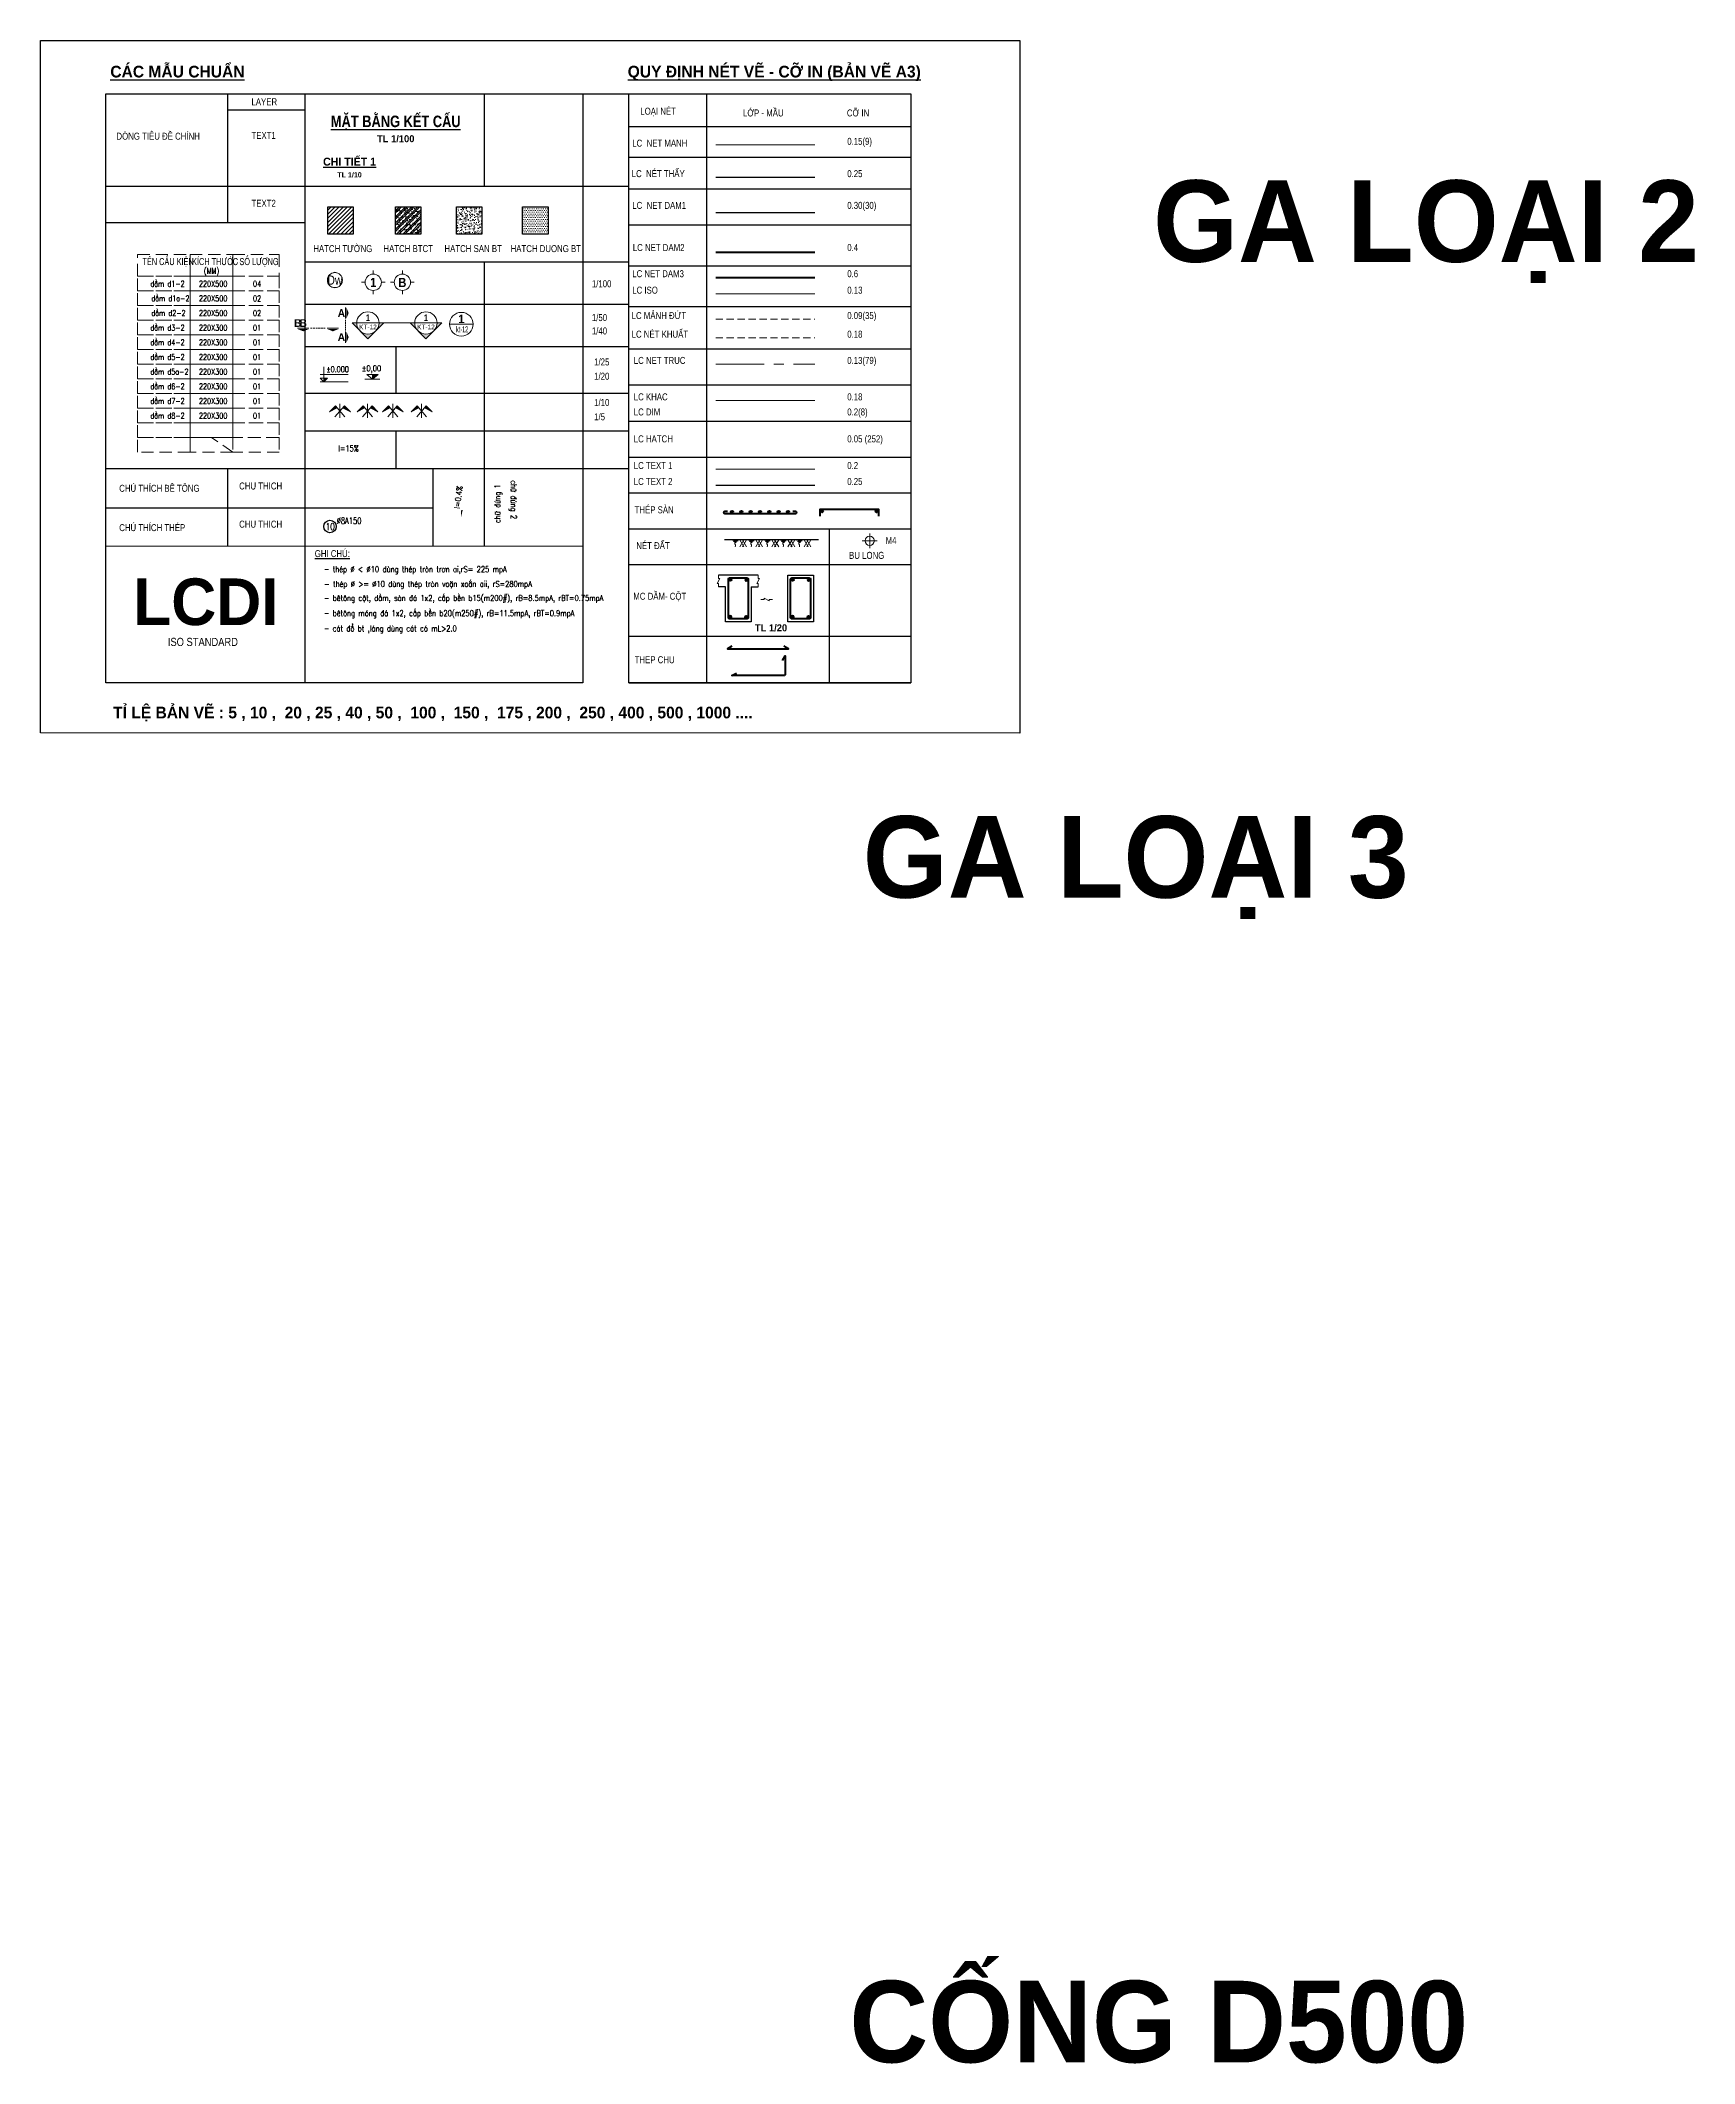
# Model space of a CAD drawing. Header units: inches. Extents: x -676 to 53517, y -16349 to 46516.
# Drawn here: x 7494 to 24517, y 4193 to 25015 of the extents above; entities that cross this region are included whole.
import ezdxf
from ezdxf.enums import TextEntityAlignment as Align

# ---------------------------------------------------------------- set-up
doc = ezdxf.new("R2010")
doc.units = ezdxf.units.IN
doc.header["$MEASUREMENT"] = 0
doc.set_wipeout_variables(frame=1)
for name, pattern in [('CENTERX2', [4, 2.5, -0.5, 0.5, -0.5]), ('DASHDOT', [1, 0.5, -0.25, 0, -0.25]), ('HIDDEN', [0.375, 0.25, -0.125])]:
    doc.linetypes.add(name, pattern=pattern)
for name, color, linetype, lineweight in [('2 - Text2', 2, 'Continuous', 20), ('KICHTHUOC', 167, 'Continuous', 15), ('LC Dim', 8, 'Continuous', 18), ('LC Hatch', 252, 'Continuous', 9), ('LC Hatch @ 1 (1)', 252, 'Continuous', 0), ('LC ISO', 153, 'Continuous', 13), ('LC Khac', 4, 'Continuous', 9), ('LC MANH DUT', 35, 'HIDDEN', 5), ('LC Net dam 1', 30, 'Continuous', 30), ('LC Net dam2', 6, 'Continuous', 40), ('LC Net dam3', 1, 'Continuous', 60), ('LC Net khuat', 4, 'HIDDEN', 13), ('LC Net manh', 9, 'Continuous', 5), ('LC Net thay', 7, 'Continuous', 25), ('LC Net truc', 79, 'DASHDOT', 13), ('LC Text1', 3, 'Continuous', 20), ('LC Text2', 7, 'Continuous', 25), ('TEXT', 7, 'Continuous', 20), ('v-KICHTHUOC', 8, 'Continuous', 18), ('v-TEXT', 7, 'Continuous', 20)]:
    doc.layers.add(name, color=color, linetype=linetype, lineweight=lineweight)
doc.styles.add('Arial', font='arial.ttf', dxfattribs={"width": 0.8})
doc.styles.add('Brief text', font='')
doc.styles.add('EG 1', font='')
doc.styles.add('General text 2', font='arial.ttf')
doc.styles.add('LC 1', font='')
doc.styles.add('LC 2', font='', dxfattribs={"width": 0.7})
doc.styles.add('LC 3', font='vnsimli.shx', dxfattribs={"width": 0.75})
doc.styles.add('LC3', font='', dxfattribs={"width": 0.8})
doc.styles.add('T1', font='Vnsimli.shx', dxfattribs={"width": 0.8})
doc.styles.add('T2', font='', dxfattribs={"width": 0.8})
doc.styles.add('text', font='hoatbif.shx', dxfattribs={"width": 0.7})
doc.styles.add('text1', font='', dxfattribs={"width": 0.7, "height": 300})
doc.styles.get('Brief text').set_extended_font_data('.VnHelvetInsH', bold=True)
doc.styles.get('EG 1').set_extended_font_data('.VnAvantH', bold=True)
doc.styles.get('LC 1').set_extended_font_data('.VnAvantH', bold=True)
doc.styles.get('LC 2').set_extended_font_data('.VnArial NarrowH')
doc.styles.get('LC3').set_extended_font_data('.VnArialH', bold=True)
doc.styles.get('T2').set_extended_font_data('.VnArialH')
doc.styles.get('text1').set_extended_font_data('.VnHelvetInsH', bold=True)

msp = doc.modelspace()

# ---------------------------------------------------------------- texts
at = {"layer": 'LC Text1', "ltscale": 0.2, "style": 'LC 1', "width": 0.9}
for s, p in [('1', (10918.5, 22448.9, 0)), ('B', (11218.5, 22448.9, 0))]:
    msp.add_text(s, height=94.7, rotation=359.99922, dxfattribs=at).set_placement(p, align=Align.BOTTOM_CENTER)
at = {"layer": 'LC Text1', "style": 'LC 3', "width": 0.75}
msp.add_text(' I=15%%%', height=62.92, rotation=359.99922, dxfattribs=at).set_placement((10525.6, 20785.3, 0))
at = {"layer": 'LC Text1', "color": 3, "style": 'LC 3', "width": 0.8}
for s, rotation, p in [('ch÷ ®øng 1', 89.99922, (12226.3, 20048.5, 0)), ('ch÷ ®øng 2', 269.99922, (12334.8, 20488.1, 0)), ('- thÐp %%C < %%C10 dïng thÐp trßn tr¬n ai,rS= 225 mpA', 359.99922, (10410.6, 19542.9, 0)), ('- thÐp %%C >= %%C10 dïng thÐp trßn voÆn xo¾n aii, rS=280mpA', 359.99922, (10413.1, 19391.4, 0)), ('- bªt«ng cét, dÇm, sµn ®¸ 1x2, cÊp bÒn b15(m200#), rB=8.5mpA, rBT=0.75mpA', 359.99922, (10410.2, 19247, 0)), ('- bªt«ng mãng ®¸ 1x2, cÊp bÒn b20(m250#), rB=11.5mpA, rBT=0.9mpA', 359.99922, (10410.2, 19090.2, 0)), ('- c¸t ®æ bt ,l¸ng dïng c¸t cã mL>2.0', 359.99922, (10410.2, 18933.4, 0))]:
    msp.add_text(s, height=60, rotation=rotation, dxfattribs=at).set_placement(p)
at = {"layer": 'LC Text2', "lineweight": -2}
for s, height, style, p in [('%%uc¸c mÉu chuÈn', 120, 'LC 1', (8212.6, 24634.9, 0)), ('%%Uquy ®Þnh nÐt vÏ - cì in (b¶n vÏ A3)', 120, 'LC 1', (13537.4, 24634.8, 0)), ('tl 1/20', 72, 'LC 1', (14846.9, 18934, 0)), ('iso standard', 84, 'LC 2', (8804.6, 18782.7, 0)), ('tØ lÖ b¶n vÏ : 5 , 10 ,  20 , 25 , 40 , 50 ,  100 ,  150 ,  175 , 200 ,  250 , 400 , 500 , 1000 ....', 120, 'LC 1', (8241.3, 18038, 0))]:
    msp.add_text(s, height=height, rotation=359.99922, dxfattribs=dict(at, style=style)).set_placement(p)
at = {"layer": 'LC Text2', "style": 'T2', "width": 0.8}
for s, p in [('layer', (9665.5, 24348.1, 0)), ('lo¹i nÐt', (13667.3, 24251.5, 0)), ('Líp - mÇu', (14724.1, 24233.5, 0)), ('cì in', (15793.3, 24233.5, 0)), ('dßng tiªu ®Ò chÝnh', (8275.8, 23994, 0)), ('text1', (9665.5, 24002.1, 0)), ('LC  Net manh', (13584.3, 23922.3, 0)), ('0.15(9)', (15796.9, 23941.2, 0)), ('LC  nÐt thÊy', (13578.8, 23608.7, 0)), ('0.25 ', (15796.9, 23608.6, 0)), ('text2', (9665.5, 23303.3, 0)), ('LC  Net dam1', (13584.3, 23282.1, 0)), ('0.30(30)', (15796.9, 23282.1, 0)), ('HATCH T¦êNG', (10301.7, 22837.1, 0)), ('HATCH BTCT', (11023.6, 22837.1, 0)), ('HATCH SAN BT', (11651.7, 22837.1, 0)), ('HATCH DUONG BT', (12332.4, 22837.1, 0)), ('LC Net dam2', (13590.1, 22847.9, 0)), ('0.4', (15796.9, 22847.8, 0)), ('1/100', (13168.8, 22475.2, 0)), ('LC Net dam3', (13584.2, 22578.8, 0)), ('0.6', (15796.9, 22578.8, 0)), ('LC iso', (13584.2, 22409.6, 0)), ('0.13', (15796.9, 22409.5, 0)), ('1/50', (13168.8, 22127.1, 0)), ('LC m¶nh ®øt', (13578.2, 22148, 0)), ('0.09(35)', (15796.9, 22148, 0)), ('1/40', (13168.8, 21989.6, 0)), ('LC nÐt khuÊt', (13578.2, 21956.2, 0)), ('0.18', (15796.8, 21956.2, 0)), ('1/25', (13192.3, 21670.6, 0)), ('LC Net truc', (13600.1, 21686.2, 0)), ('0.13(79)', (15796.8, 21686.2, 0)), ('1/20', (13192.3, 21523.3, 0)), ('1/10', (13192.3, 21253.8, 0)), ('LC khac', (13600.1, 21311.1, 0)), ('0.18', (15796.8, 21311.1, 0)), ('1/5', (13192.3, 21106.5, 0)), ('LC dim', (13600.1, 21155.8, 0)), ('0.2(8)', (15796.8, 21155.7, 0)), ('LC Hatch', (13600.1, 20878.6, 0)), ('0.05 (252)', (15796.8, 20878.6, 0)), ('LC text 1', (13600.1, 20604.6, 0)), ('0.2', (15796.8, 20604.6, 0)), ('chó thÝch bª t«ng', (8304.3, 20370.2, 0)), ('chu thich', (9538.9, 20393.8, 0)), ('LC text 2', (13600.1, 20440, 0)), ('0.25', (15796.8, 20440, 0)), ('thÐp sµn', (13608.6, 20148.6, 0)), ('chó thÝch thÐp', (8304.3, 19965.2, 0)), ('chu thich', (9538.9, 20000.7, 0)), ('%%Ughi chó:', (10316.7, 19697.9, 0)), ('nÐt ®Êt', (13625.4, 19779.6, 0)), ('m4', (16191.8, 19833.3, 0)), ('bu long', (15815.8, 19679.9, 0)), ('mc dÇm- cét', (13595, 19258.8, 0)), ('thep chu', (13609.2, 18605.4, 0))]:
    msp.add_text(s, height=72, rotation=359.99922, dxfattribs=at).set_placement(p)
at = {"layer": 'LC Text2', "lineweight": -2, "style": 'LC 1'}
for s, height, p in [('ga lo¹i 2', 840, (21753.5, 23053, 0)), ('LCDI', 480, (9196.3, 19238.3, 0)), ('ga lo¹i 3', 840, (18766, 16509.5, 0)), ('cèng d500', 840, (19003, 4745.5, 0))]:
    msp.add_text(s, height=height, rotation=359.99922, dxfattribs=at).set_placement(p, align=Align.MIDDLE)
at = {"layer": 'LC Text2', "ltscale": 100, "style": 'LC 3', "width": 0.75}
msp.add_text('10', height=73.33, rotation=359.99922, dxfattribs=at).set_placement((10476.5, 20012.1, 0), align=Align.MIDDLE_CENTER)
at = {"layer": 'LC Text2', "linetype": 'ByBlock', "style": 'LC 3', "width": 0.75}
msp.add_text('%%C8A150', height=66.67, rotation=359.99922, dxfattribs=at).set_placement((10543.3, 20038.7, 0))

# ---------------------------------------------------------------- blocks, each defined once
blk = doc.blocks.new('DXicon')
at = {"layer": 'LC Hatch', "ltscale": 50}
for points in [[(-1.15, 4.39), (-1.9, 5.26), (-4.45, 2.69)], [(4.45, 2.69), (1.9, 5.26), (1.15, 4.39)]]:
    blk.add_hatch(color=252, dxfattribs=at).paths.add_polyline_path(points)
at = {"layer": 'LC Net manh', "color": 8, "ltscale": 50}
for p, q in [((-1.9, 5.26), (-4.45, 2.69)), ((-4.45, 2.69), (-1.15, 4.39)), ((-2.13, 0.57), (1.9, 5.26)), ((2.13, 0.57), (-1.9, 5.26)), ((0, 0.04), (0, 6.04)), ((4.45, 2.69), (1.15, 4.39)), ((1.9, 5.26), (4.45, 2.69))]:
    blk.add_line(p, q, dxfattribs=at)
blk = doc.blocks.new('thep tron 2')
at = {"layer": 'LC Net dam2'}
for p, q in [((-0.5, 0.5), (0.5, 0.5)), ((0.35, 0.85), (-0.35, 0.15)), ((-0.35, 0.85), (0.35, 0.15)), ((0, 1), (0, 0))]:
    blk.add_line(p, q, dxfattribs=at)
blk.add_circle((0, 0.5), 0.5, dxfattribs=at)
blk = doc.blocks.new('theptron1')
at = {"layer": 'LC Net dam3'}
for p, q in [((-0.5, 0), (0.5, 0)), ((-0.35, 0.35), (0.35, -0.35)), ((0.35, 0.35), (-0.35, -0.35)), ((0, 0.5), (0, -0.5))]:
    blk.add_line(p, q, dxfattribs=at)
blk.add_circle((0, 0), 0.5, dxfattribs=at)
blk = doc.blocks.new('mat dat')
at = {"layer": 'LC Net manh'}
for p, q in [((2, 0), (3.73, -3)), ((3.73, 0), (2, -3)), ((3.15, 0), (4.88, -3)), ((4.88, 0), (3.15, -3))]:
    blk.add_line(p, q, dxfattribs=at)
blk.add_spline([(0, 0), (-1.21, -0.12), (1.21, -0.52), (-0.75, -0.75), (0.58, -1.1), (-0.23, -1.33), (0.06, -2.19), (0, -3)], degree=3, dxfattribs=at)
blk = doc.blocks.new('TTRUC')
at = {"layer": 'LC ISO'}
for p, q in [((-6.9, 0), (-10.1, 0)), ((0, 6.9), (0, 10.1)), ((6.9, 0), (10.1, 0)), ((0, -6.9), (0, -10.1))]:
    blk.add_line(p, q, dxfattribs=at)
at = {"layer": 'LC Net manh'}
blk.add_circle((0, 0), 6.95, dxfattribs=at)
blk = doc.blocks.new('TIEUDE1')
at = {"layer": '2 - Text2', "color": 7, "style": 'EG 1'}
blk.add_attdef('TIªU§Ò', text='', height=5, dxfattribs=at).set_placement((0, 0), align=Align.BOTTOM_CENTER)
blk.add_attdef('TL', text='', height=3, dxfattribs=at).set_placement((0, -2), align=Align.TOP_CENTER)
blk = doc.blocks.new('TIEUDE2')
at = {"layer": 'LC Text2', "color": 7, "style": 'LC 1'}
blk.add_attdef('%%UTIªU§Ò', text='', height=3.5, dxfattribs=at).set_placement((0, 0), align=Align.BOTTOM_CENTER)
blk.add_attdef('TL', text='', height=2.2, dxfattribs=at).set_placement((0, -1.8), align=Align.TOP_CENTER)
blk = doc.blocks.new('trich CT')
at = {"layer": 'LC ISO'}
blk.add_line((-500, 0), (500, 0), dxfattribs=at)
blk.add_circle((0, 0), 500, dxfattribs=at)
at = {"layer": 'LC Text1', "style": 'text1'}
blk.add_attdef('T', text='', height=350, dxfattribs=at).set_placement((0, 223), align=Align.MIDDLE_CENTER)
at = {"layer": 'LC Text1', "linetype": 'ByBlock', "style": 'text', "width": 0.7}
blk.add_attdef('KT', text='', height=250, dxfattribs=at).set_placement((0, -217), align=Align.MIDDLE_CENTER)
blk = doc.blocks.new('*U85')
at = {"layer": 'LC ISO'}
h = blk.add_hatch(color=256, dxfattribs=at)
h.paths.add_polyline_path([(0, -8.5), (4.2, -4.2, -0.198912), (0, -6, -0.198912), (-4.2, -4.2)])
h.paths.add_polyline_path([(8.5, 0), (6, 0, -0.198912), (4.2, -4.2)])
h.paths.add_polyline_path([(-4.2, -4.2, -0.198912), (-6, 0), (-8.5, 0)])
h = blk.add_hatch(color=256, dxfattribs=at)
h.paths.add_polyline_path([(31.1, -8.5), (35.3, -4.2, -0.198912), (31.1, -6, -0.198912), (26.8, -4.2)])
h.paths.add_polyline_path([(39.6, 0), (37.1, 0, -0.198912), (35.3, -4.2)])
h.paths.add_polyline_path([(26.8, -4.2, -0.198912), (25.1, 0), (22.6, 0)])
for p, q in [((-6, 0), (6, 0)), ((25.1, 0), (37.1, 0))]:
    blk.add_line(p, q, dxfattribs=at)
for points in [[(6, 0), (8.5, 0), (0, -8.5), (-8.5, 0), (-6, 0)], [(37.1, 0), (39.6, 0), (31.1, -8.5), (22.6, 0), (25.1, 0)]]:
    blk.add_lwpolyline(points, dxfattribs=at)
for centre in [(0, 0), (31.1, 0)]:
    blk.add_circle(centre, 6, dxfattribs=at)
at = {"layer": 'LC MANH DUT', "linetype": 'HIDDEN', "ltscale": 300}
blk.add_line((6, 0), (25.1, 0), dxfattribs=at)
at = {"layer": 'LC Text1', "style": 'Brief text', "width": 0.8, "flags": 8}
for tag, p in [('VIEW-NUMBER2', (0, 52)), ('VIEW-NUMBER1', (0, 0))]:
    blk.add_attdef(tag, text='', height=3.5, dxfattribs=at).set_placement(p, align=Align.BOTTOM_CENTER)
at = {"layer": 'LC Text1', "style": 'Arial', "width": 0.8, "flags": 8}
for tag, p in [('SHEET-NUMBER2', (0, 51.1)), ('SHEET-NUMBER1', (0, -0.9))]:
    blk.add_attdef(tag, text='', height=2.5, dxfattribs=at).set_placement(p, align=Align.TOP_CENTER)
blk = doc.blocks.new('Caodo1')
at = {"layer": 'LC Text1'}
blk.add_hatch(color=4, dxfattribs=at).paths.add_polyline_path([(0, 200), (0, 0), (243, 200)])
at = {"layer": 'LC Text1', "color": 4}
for p, q in [((324, 0), (-324, 0)), ((0, 0), (0, 200))]:
    blk.add_line(p, q, dxfattribs=at)
blk.add_lwpolyline([(-243, 200), (243, 200), (0, 0), (0, 0)], close=True, dxfattribs=at)
at = {"layer": 'LC Text1', "color": 4, "style": 'T1', "width": 0.8}
blk.add_attdef('%%P0,00', text='', height=250, dxfattribs=at).set_placement((-39, 460), align=Align.MIDDLE_CENTER)
blk = doc.blocks.new('bu lon')
at = {"layer": 'LC Khac', "color": 9}
for p, q in [((0.79, 0), (-0.79, 0)), ((0, -0.79), (0, 0.79))]:
    blk.add_line(p, q, dxfattribs=at)
at = {"layer": 'LC Khac', "color": 7}
blk.add_circle((0, 0), 0.5, dxfattribs=at)
blk = doc.blocks.new('MM')
at = {"layer": 'LC Khac', "xscale": 2.289702860291335, "yscale": 2.289702860291335, "zscale": 2.289702860291335}
blk.add_blockref('bu lon', (0, 0), dxfattribs=at)
blk = doc.blocks.new('CT')
at = {"layer": 'LC Khac'}
blk.add_hatch(color=252, dxfattribs=at).paths.add_polyline_path([(3.25, 1.6), (1.64, 1.6), (1.64, 0)])
at = {"layer": 'LC Khac', "color": 9, "ltscale": 50}
for p, q in [((12.09, 0), (0, 0)), ((0.05, 3.14), (12, 3.14))]:
    blk.add_line(p, q, dxfattribs=at)
for points in [[(1.64, 0), (0.03, 1.6), (1.64, 1.6)], [(1.64, 6.43), (1.64, 0)], [(1.64, 0), (3.25, 1.6), (1.64, 1.6)]]:
    blk.add_lwpolyline(points, dxfattribs=at)
at = {"layer": 'LC Khac', "color": 3, "style": 'LC 3', "width": 0.75}
blk.add_attdef('CT', (1.91, 3.5), '', height=2.2, dxfattribs=at)
blk = doc.blocks.new('*U66')
at = {"layer": 'Defpoints'}
blk.add_lwpolyline([(0, 4.2), (-2.5, 3.4), (-4, 1.3), (-4, -1.3), (-2.5, -3.4), (0, -4.2), (2.5, -3.4), (4, -1.3), (4, 1.3), (2.5, 3.4)], close=True, dxfattribs=at)
at = {"layer": 'LC Text1', "style": 'General text 2', "width": 0.8, "flags": 8}
blk.add_attdef('SYMBOL', text='', height=5.2, dxfattribs=at).set_placement((0, 0), align=Align.MIDDLE_CENTER)
blk.add_wipeout([(0, 4.2), (-2.5, 3.4), (-4, 1.3), (-4, -1.3), (-2.5, -3.4), (0, -4.2), (2.5, -3.4), (4, -1.3), (4, 1.3), (2.5, 3.4)]).dxf.layer = 'LC Net manh'
at = {"layer": 'LC ISO'}
blk.add_circle((0, 0), 4.25, dxfattribs=at)
blk = doc.blocks.new('matcatdoc')
at = {"layer": 'LC Khac', "color": 1, "ltscale": 2}
for p, q in [((0, 485), (0, 0)), ((0, -550), (0, -1036))]:
    blk.add_line(p, q, dxfattribs=at)
for points in [[(134, 243, 0, 471, 0), (37, 243, 275, 275, 0)], [(134, -793, 0, 471, 0), (37, -793, 275, 275, 0)]]:
    blk.add_lwpolyline(points, format="xyseb", dxfattribs=at)
at = {"layer": 'LC MANH DUT', "ltscale": 200}
blk.add_line((0, -49), (0, -506), dxfattribs=at)
at = {"ltscale": 2, "style": 'LC 1'}
for p in [(-179, 243), (-179, -793)]:
    blk.add_attdef('LC', text='', height=330, dxfattribs=at).set_placement(p, align=Align.MIDDLE_CENTER)
blk = doc.blocks.new('*U84')
at = {"layer": 'LC Khac', "color": 1, "ltscale": 2}
for p, q in [((0, 0), (-485, 0)), ((1271, 0), (785, 0))]:
    blk.add_line(p, q, dxfattribs=at)
for points in [[(-243, -134, 0, 471, 0), (-243, -37, 275, 275, 0)], [(1028, -134, 0, 471, 0), (1028, -37, 275, 275, 0)]]:
    blk.add_lwpolyline(points, format="xyseb", dxfattribs=at)
at = {"layer": 'LC MANH DUT', "ltscale": 300}
blk.add_line((66, 0), (732, 0), dxfattribs=at)
at = {"ltscale": 2, "style": 'LC 1'}
for p in [(-243, 222), (1028, 222)]:
    blk.add_attdef('LC', text='', height=330, dxfattribs=at).set_placement(p, align=Align.MIDDLE_CENTER)
blk = doc.blocks.new('DODOC1')
at = {"layer": 'KICHTHUOC'}
blk.add_lwpolyline([(-630, 0, 0, 0, 0), (762, 0, 0, 66.7, 0), (443, 0, 66.7, 66.7, 0)], format="xyseb", dxfattribs=at)
at = {"layer": 'TEXT', "style": 'T1', "width": 0.8}
blk.add_attdef('DOC', text='', height=250, dxfattribs=at).set_placement((-79, 226), align=Align.MIDDLE_CENTER)

# ---------------------------------------------------------------- hatches: boundary and pattern name
at = {"layer": 'LC Hatch', "ltscale": 3}
h = msp.add_hatch(dxfattribs=at)
h.set_pattern_fill('AR-CONC', color=256, scale=8.438942, angle=-0.00078)
h.set_pattern_definition([(49.99922, (21192.043, 3679.25), (60.5291, -5.29644), [6.3292, -69.62127]), (354.9992, (21192.04, 3679.25), (-11.70828, 63.47722), [5.06336, -55.69701]), (100.45062, (21197.087, 3678.81), (48.82086, 58.18073), [5.379, -59.16897]), (46.1834, (21192.04, 3696.13), (90.06366, -13.96928), [9.4938, -104.4319]), (96.6348, (21199.55, 3694.965), (78.87676, 82.20416), [8.0685, -88.75345]), (351.1834, (21192.04, 3696.13), (78.8767, 82.20422), [7.59505, -83.54552]), (20.99922, (21200.48, 3691.91), (50.37217, -33.97746), [6.3292, -69.62127]), (325.9992, (21200.48, 3691.91), (20.53408, 61.1947), [5.06336, -55.69701]), (71.45062, (21204.68, 3689.08), (70.90627, 27.21719), [5.379, -59.16897]), (37.49922, (21192.043, 3679.252), (1.026547, 28.092704), [0, -55.0219, 0, -56.54091, 0, -55.90799]), (7.49922, (21192.043, 3679.252), (22.20074, 33.28387), [0, -32.236757, 0, -53.75606, 0, -21.30833]), (327.49922, (21173.224, 3679.252), (45.048938, -1.904009), [0, -21.097354, 0, -65.823745, 0, -87.343046]), (317.49922, (21164.785, 3679.25), (49.214856, 8.44713), [0, -27.42656, 0, -43.71372, 0, -62.02622])])
h.paths.add_polyline_path([(12036.8, 23304.5), (11775.2, 23304.5), (11775.2, 23021.9), (12036.8, 23021.9)])
h = msp.add_hatch(dxfattribs=at)
h.set_pattern_fill('DOTS', color=256, scale=295.362957, angle=-0.00078)
h.set_pattern_definition([(359.99922, (21237.157, 3679.251), (9.230345, 18.460059), [0, -18.460185])])
h.paths.add_polyline_path([(12717.6, 23304.5), (12456, 23304.5), (12456, 23021.9), (12717.6, 23021.9)])
at = {"layer": 'LC Hatch @ 1 (1)', "ltscale": 2}
h = msp.add_hatch(dxfattribs=at)
h.set_pattern_fill('ANSI31', color=256, scale=240.0035, angle=-0.00078)
h.set_pattern_definition([(44.99922, (21237.157, 3679.25), (-21.213223, 21.213803), [])])
h.paths.add_polyline_path([(10712, 23022), (10712, 23304.5), (10450.4, 23304.5), (10450.4, 23022)])
h = msp.add_hatch(dxfattribs=at)
h.set_pattern_fill('BTCT', color=256, scale=12, angle=-0.00078)
h.set_pattern_definition([(49.9992, (10569.86, 37960.13), (86.07112, -7.53143), [9, -99]), (354.9992, (10569.86, 37960.13), (-16.6489, 90.2633), [7.2, -79.2]), (100.4506, (10577.03, 37959.5), (69.42226, 82.7318), [7.6488, -84.13705]), (46.1834, (10569.86, 37984.13), (128.06866, -19.864), [13.5, -148.5]), (96.6348, (10580.53, 37982.47), (112.1611, 116.8926), [11.4732, -126.2056]), (351.1834, (10569.86, 37984.13), (112.161, 116.8927), [10.8, -118.8]), (20.9992, (10581.86, 37978.13), (71.6282, -48.31525), [9, -99]), (325.9992, (10581.86, 37978.13), (29.19903, 87.0176), [7.2, -79.2]), (71.4506, (10587.83, 37974.1), (100.82725, 38.7023), [7.6488, -84.13705]), (37.49922, (10569.86, 37960.13), (1.45973, 39.94724), [0, -78.24, 0, -80.4, 0, -79.5]), (7.4992, (10569.86, 37960.13), (31.56899, 47.32897), [0, -45.84, 0, -76.44, 0, -30.3]), (327.49922, (10543.1, 37960.13), (64.058656, -2.70746), [0, -30, 0, -93.6, 0, -124.2]), (317.4992, (10531.1, 37960.13), (69.9825, 12.01164), [0, -39, 0, -62.16, 0, -88.2]), (44.9992, (10569.86, 37960.13), (-31.81937, 31.82024), []), (44.9992, (10591.073, 37960.13), (-31.81937, 31.82024), [])])
h.paths.add_polyline_path([(11408.8, 23304.5), (11147.2, 23304.5), (11147.2, 23022), (11408.8, 23022)])

# ---------------------------------------------------------------- linework, layer by layer
at = {"layer": 'Defpoints', "ltscale": 0.2, "elevation": 0}
msp.add_lwpolyline([(7493.9, 25015.5), (17573.9, 25015.3), (17573.8, 17887.3), (7493.8, 17887.5)], close=True, dxfattribs=at)
at = {"layer": 'LC ISO', "ltscale": 0.5}
msp.add_line((14443.1, 22407.7, 0), (15463.6, 22407.7, 0), dxfattribs=at)
at = {"layer": 'LC Khac', "ltscale": 0.5}
msp.add_line((14443.1, 21309.2, 0), (15463.6, 21309.2, 0), dxfattribs=at)
at = {"layer": 'LC MANH DUT', "ltscale": 300}
msp.add_line((14443.1, 22146.1, 0), (15463.6, 22146.1, 0), dxfattribs=at)
at = {"layer": 'LC Net dam 1'}
msp.add_line((14443.1, 23246.4, 0), (15463.6, 23246.4, 0), dxfattribs=at)
at = {"layer": 'LC Net dam2', "ltscale": 5}
msp.add_line((15463.6, 22833.5, 0), (14443.1, 22833.5, 0), dxfattribs=at)
at = {"layer": 'LC Net dam2', "elevation": 0}
msp.add_lwpolyline([(15236, 20171.6), (15260, 20171.6, -0.4142136), (15273.6, 20157.9), (15273.6, 20156.4, -0.4142136), (15260, 20142.8), (14900.6, 20142.8), (14541.3, 20142.8, -0.4142136), (14527.7, 20156.4), (14527.7, 20157.9, -0.4142136), (14541.3, 20171.6), (14565.3, 20171.6)], format="xyb", dxfattribs=at)
msp.add_lwpolyline([(15519.7, 20117.8), (15519.7, 20189.8), (16119.7, 20189.8), (16119.7, 20117.8)], dxfattribs=at)
for points in [[(14573.3, 19075.2), (14573.3, 19471.2, -0.4142136), (14585.3, 19483.2), (14765.3, 19483.2, -0.4142136), (14777.3, 19471.2), (14777.3, 19075.2, -0.4142136), (14765.3, 19063.2), (14585.3, 19063.2, -0.4142136)], [(15214.6, 19075.2), (15214.6, 19471.2, -0.4142136), (15226.6, 19483.2), (15406.6, 19483.2, -0.4142136), (15418.6, 19471.2), (15418.6, 19075.2, -0.4142136), (15406.6, 19063.2), (15226.6, 19063.2, -0.4142136)]]:
    msp.add_lwpolyline(points, format="xyb", close=True, dxfattribs=at)
at = {"layer": 'LC Net dam3', "ltscale": 0.5}
msp.add_line((14443.1, 22576.9, 0), (15463.6, 22576.9, 0), dxfattribs=at)
at = {"layer": 'LC Net dam3', "ltscale": 5, "elevation": 0}
msp.add_lwpolyline([(14610.3, 18779.9), (14563.5, 18752.9), (15191.1, 18752.9), (15144.4, 18779.9)], dxfattribs=at)
at = {"layer": 'LC Net dam3', "elevation": 0}
msp.add_lwpolyline([(15131.6, 18634.6), (15158.6, 18681.4), (15158.6, 18489.8, -0.4142136), (15146.6, 18477.8), (14609.6, 18477.8), (14656.3, 18504.8)], format="xyb", dxfattribs=at)
at = {"layer": 'LC Net khuat', "ltscale": 300}
msp.add_line((14443.1, 21954.4, 0), (15463.6, 21954.3, 0), dxfattribs=at)
at = {"layer": 'LC Net manh'}
msp.add_line((14443.1, 23942.6, 0), (15463.6, 23942.5, 0), dxfattribs=at)
at = {"layer": 'LC Net manh', "elevation": 0}
for points in [[(14471.3, 19393.2), (14471.3, 19427.6), (14457.5, 19427.6), (14485.1, 19478.8), (14471.3, 19478.8), (14471.3, 19513.2)], [(14879.3, 19393.2), (14879.3, 19427.6), (14865.5, 19427.6), (14893.1, 19478.8), (14879.3, 19478.8), (14879.3, 19513.2)], [(14908.2, 19259.8), (14942.6, 19259.8), (14942.6, 19273.6), (14993.8, 19246), (14993.8, 19259.8), (15028.2, 19259.8)]]:
    msp.add_lwpolyline(points, dxfattribs=at)
at = {"layer": 'LC Net thay'}
for p, q in [((9419.5, 24467.2, 0), (9419.5, 23140.3, 0)), ((10214.7, 24467.1, 0), (10214.6, 18403.1, 0)), ((12060.4, 24467.1, 0), (12060.4, 23516.1, 0)), ((13075.9, 24467.1, 0), (13549, 24467.1, 0)), ((14348.1, 24467.1), (14348, 18403)), ((10214.7, 24296.7, 0), (9419.5, 24296.7, 0)), ((13549, 24130.8, 0), (16452.3, 24130.7, 0)), ((13549, 23813.2, 0), (16452.3, 23813.2, 0)), ((14443.1, 23606.8, 0), (15463.6, 23606.8, 0)), ((8167, 23516.1, 0), (12060.4, 23516.1, 0)), ((8167, 23516.1, 0), (13549, 23516.1, 0)), ((13549, 23487.9, 0), (16452.3, 23487.8, 0)), ((8167, 23140.3, 0), (10214.7, 23140.2, 0)), ((13549, 23117, 0), (16452.2, 23117, 0)), ((10214.7, 22736.7, 0), (13549, 22736.7, 0)), ((12060.3, 22736.7, 0), (12060.3, 19812, 0)), ((13549, 22697.2, 0), (16452.2, 22697.1, 0)), ((10214.7, 22300.6, 0), (13549, 22300.5, 0)), ((13549, 22277.3, 0), (16452.2, 22277.3, 0)), ((10214.7, 21864.4, 0), (13549, 21864.3, 0)), ((11152.5, 21864.4, 0), (11152.5, 21386.4, 0)), ((13549, 21841.2, 0), (16452.2, 21841.1, 0)), ((13549, 21472.1, 0), (16452.2, 21472.1, 0)), ((10214.7, 21386.4, 0), (13549, 21386.4, 0)), ((13549, 21097, 0), (16452.2, 21096.9, 0)), ((10214.7, 20997.6, 0), (12060.3, 20997.6, 0)), ((10214.7, 20997.6, 0), (13549, 20997.6, 0)), ((11152.5, 20997.6, 0), (11152.5, 20611, 0)), ((13549, 20727.9, 0), (16452.2, 20727.9, 0)), ((8167, 20611, 0), (13549, 20610.9, 0)), ((9419.4, 20611, 0), (9419.4, 19812, 0)), ((11534.9, 19812, 0), (11534.9, 20610.9, 0)), ((14443.1, 20438.2, 0), (15463.6, 20438.2, 0)), ((8167, 20205.1, 0), (11534.9, 20205.1, 0)), ((13549, 20358.9, 0), (16452.2, 20358.8, 0)), ((8167, 19812.1, 0), (13075.9, 19812, 0)), ((8167, 19812.1, 0), (13075.9, 19812, 0)), ((13549, 19989.8, 0), (16452.2, 19989.8, 0)), ((15499.4, 19876.3, 0), (14534.6, 19876.3, 0)), ((15611.2, 19989.8, 0), (15611.1, 18403, 0)), ((13548.9, 19620.8, 0), (16452.2, 19620.7, 0)), ((14879.3, 19513.2, 0), (14471.3, 19513.2, 0)), ((14543.3, 19393.2, 0), (14471.3, 19393.2, 0)), ((14807.3, 19393.2, 0), (14879.3, 19393.2, 0)), ((13548.9, 18882.7, 0), (16452.2, 18882.6, 0)), ((13548.9, 18403, 0), (16452.2, 18403, 0))]:
    msp.add_line(p, q, dxfattribs=at)
at = {"layer": 'LC Net thay', "elevation": 0}
for points in [[(8167.1, 24467.2), (13075.9, 24467.1), (13075.8, 18403), (8167, 18403.1)], [(13549, 24467.1), (16452.3, 24467.1), (16452.2, 18403), (13548.9, 18403)], [(15184.6, 19513.2), (15448.6, 19513.2), (15448.6, 19033.2), (15184.6, 19033.2)]]:
    msp.add_lwpolyline(points, close=True, dxfattribs=at)
msp.add_lwpolyline([(14807.3, 19393.2), (14807.3, 19033.2), (14543.3, 19033.2), (14543.3, 19393.2)], dxfattribs=at)
at = {"layer": 'LC Net truc', "linetype": 'CENTERX2', "ltscale": 200}
msp.add_line((14443.1, 21684.4, 0), (15463.6, 21684.4, 0), dxfattribs=at)
at = {"layer": 'LC Text1'}
msp.add_line((14443.1, 20602.8, 0), (15463.6, 20602.8, 0), dxfattribs=at)
at = {"layer": 'LC Text2', "ltscale": 2, "elevation": 0}
for points in [[(10450.4, 23304.5), (10712, 23304.5), (10712, 23022), (10450.4, 23022)], [(11147.2, 23304.5), (11408.8, 23304.5), (11408.8, 23022), (11147.2, 23022)], [(11775.2, 23304.5), (12036.8, 23304.5), (12036.8, 23021.9), (11775.2, 23021.9)], [(12456, 23304.5), (12717.6, 23304.5), (12717.6, 23021.9), (12456, 23021.9)]]:
    msp.add_lwpolyline(points, close=True, dxfattribs=at)
at = {"layer": 'LC Text2', "ltscale": 100}
msp.add_circle((10472.9, 20012.1, 0), 64.2, dxfattribs=at)

# ---------------------------------------------------------------- block references
at = {"layer": 'LC Dim'}
for p, xscale, yscale, zscale, rotation in [((14592.5, 19464, 0), 24.00000017379419, 24.00000017379419, 24.00000017379419, 359.999216292062), ((14758.1, 19464, 0), -24.00000017379419, 24.00000017379415, 24.00000017379415, 359.999216292062), ((15233.8, 19464, 0), 24.00000017379419, 24.00000017379419, 24.00000017379419, 359.999216292062), ((15399.4, 19464, 0), -24.00000017379419, 24.00000017379415, 24.00000017379415, 359.999216292062), ((14592.5, 19082.4, 0), -24.00000017379416, 24.00000017379415, 24.00000017379415, 179.9992162950231), ((14758.1, 19082.4, 0), 24.00000017379416, 24.00000017379416, 24.00000017379416, 179.9992162950232), ((15233.8, 19082.4, 0), -24.00000017379416, 24.00000017379415, 24.00000017379415, 179.9992162950231), ((15399.4, 19082.4, 0), 24.00000017379416, 24.00000017379416, 24.00000017379416, 179.9992162950232)]:
    msp.add_blockref('theptron1', p, dxfattribs=dict(at, xscale=xscale, yscale=yscale, zscale=zscale, rotation=rotation))
at = {"layer": 'LC Hatch', "xscale": 24.00000017379419, "yscale": 24.00000017379419, "zscale": 24.00000017379419, "rotation": 359.999216292062}
for p in [(10576.1, 21129.3, 0), (10860.4, 21129.3, 0), (11120.9, 21129.3, 0), (11417, 21129.2, 0)]:
    msp.add_blockref('DXicon', p, dxfattribs=at)
at = {"layer": 'LC ISO', "xscale": 12.09413043981918, "yscale": 12.09413043981918, "zscale": 12.09413043981918, "rotation": 359.999216292062}
for p in [(10918.5, 22526, 0), (11218.5, 22526, 0)]:
    msp.add_blockref('TTRUC', p, dxfattribs=at)
at = {"layer": 'LC ISO'}
ref = msp.add_blockref('*U85', (10863.9, 22107.6, 0), dxfattribs=dict(at, xscale=19.20000013904132, yscale=19.20000013904132, zscale=19.20000013904132, rotation=359.999216292062))
ref.add_attrib('VIEW-NUMBER1', '1', dxfattribs={"layer": 'LC Text1', "height": 67.2, "rotation": 359.99922, "style": 'Brief text', "width": 0.8}).set_placement((10863.9, 22107.6, 0), align=Align.BOTTOM_CENTER)
ref.add_attrib('SHEET-NUMBER1', 'KT-12', dxfattribs={"layer": 'LC Text1', "height": 48, "rotation": 359.99922, "style": 'Arial', "width": 0.8}).set_placement((10863.9, 22090.8, 0), align=Align.TOP_CENTER)
ref.add_attrib('VIEW-NUMBER2', '1', dxfattribs={"layer": 'LC Text1', "height": 67.2, "rotation": 359.99922, "style": 'Brief text', "width": 0.8}).set_placement((11460.7, 22107.6, 0), align=Align.BOTTOM_CENTER)
ref.add_attrib('SHEET-NUMBER2', 'KT-12', dxfattribs={"layer": 'LC Text1', "height": 48, "rotation": 359.99922, "style": 'Arial', "width": 0.8}).set_placement((11460.7, 22090.8, 0), align=Align.TOP_CENTER)
ref = msp.add_blockref('trich CT', (11825.3, 22094.8, 0), dxfattribs=dict(at, xscale=0.2443885731984481, yscale=0.2443885731984481, zscale=0.2443885731984481, rotation=359.999216292062))
ref.add_attrib('T', '1', dxfattribs={"layer": 'LC Text2', "height": 85.5, "rotation": 359.99922, "style": 'text1'}).set_placement((11825.3, 22149.2, 0), align=Align.MIDDLE_CENTER)
ref.add_attrib('KT', ' kt-12', dxfattribs={"layer": 'LC Text2', "linetype": 'ByBlock', "height": 61.1, "rotation": 359.99922, "style": 'text', "width": 0.55}).set_placement((11825.3, 22041.7, 0), align=Align.MIDDLE_CENTER)
at = {"layer": 'LC Khac', "xscale": 24.00000017379419, "yscale": 24.00000017379419, "zscale": 24.00000017379419, "rotation": 359.999216292062}
for p in [(14643.9, 19876.3, 0), (14809, 19876.3, 0), (14974.1, 19876.3, 0), (15139.1, 19876.3, 0), (15304.2, 19876.3, 0)]:
    msp.add_blockref('mat dat', p, dxfattribs=at)
at = {"layer": 'LC MANH DUT', "xscale": 41.92683791420279, "yscale": 41.92683791420279, "zscale": 41.92683791420279, "rotation": 359.999216292062}
msp.add_blockref('MM', (16027.9, 19865.8, 0), dxfattribs=at)
at = {"layer": 'LC Net dam2'}
for p, xscale, yscale, zscale, rotation in [((14612.1, 20150, 0), 24.00000017379419, 24.00000017379419, 24.00000017379419, 359.999216292062), ((14708.1, 20150, 0), 24.00000017379419, 24.00000017379419, 24.00000017379419, 359.999216292062), ((14804.1, 20150, 0), 24.00000017379419, 24.00000017379419, 24.00000017379419, 359.999216292062), ((14900.1, 20150, 0), 24.00000017379419, 24.00000017379419, 24.00000017379419, 359.999216292062), ((14996.1, 20150, 0), 24.00000017379419, 24.00000017379419, 24.00000017379419, 359.999216292062), ((15092.1, 20150, 0), 24.00000017379419, 24.00000017379419, 24.00000017379419, 359.999216292062), ((15188.1, 20150, 0), 24.00000017379419, 24.00000017379419, 24.00000017379419, 359.999216292062), ((15538.9, 20182.6, 0), -24.00000017379416, 24.00000017379415, 24.00000017379415, 179.9992162950231), ((16100.5, 20182.6, 0), 24.00000017379416, 24.00000017379416, 24.00000017379416, 179.9992162950232)]:
    msp.add_blockref('thep tron 2', p, dxfattribs=dict(at, xscale=xscale, yscale=yscale, zscale=zscale, rotation=rotation))
at = {"layer": 'LC Net manh'}
ref = msp.add_blockref('*U84', (10256.7, 22053.7, 0), dxfattribs=dict(at, xscale=0.2400000017380171, yscale=0.2400000017380171, zscale=0.2400000017380171, rotation=359.999216292062))
ref.add_attrib('LC', 'B', dxfattribs={"layer": '0', "ltscale": 2, "height": 79.2, "rotation": 359.99922, "style": 'LC 1'}).set_placement((10141.6, 22107, 0), align=Align.MIDDLE_CENTER)
ref.add_attrib('LC', 'B', dxfattribs={"layer": '0', "ltscale": 2, "height": 79.2, "rotation": 359.99922, "style": 'LC 1'}).set_placement((10198.4, 22107, 0), align=Align.MIDDLE_CENTER)
ref = msp.add_blockref('matcatdoc', (10633.8, 22152, 0), dxfattribs=dict(at, xscale=0.2400000017380171, yscale=0.2400000017380171, zscale=0.2400000017380171, rotation=359.999216292062))
ref.add_attrib('LC', 'A', dxfattribs={"layer": '0', "ltscale": 2, "height": 79.2, "rotation": 359.99922, "style": 'LC 1'}).set_placement((10590.9, 21961.7, 0), align=Align.MIDDLE_CENTER)
ref.add_attrib('LC', 'A', dxfattribs={"layer": '0', "ltscale": 2, "height": 79.2, "rotation": 359.99922, "style": 'LC 1'}).set_placement((10590.9, 22210.2, 0), align=Align.MIDDLE_CENTER)
at = {"layer": 'LC Text1'}
ref = msp.add_blockref('CT', (10371.1, 21502, 0), dxfattribs=dict(at, xscale=24.00000017379419, yscale=24.00000017379419, zscale=24.00000017379419, rotation=359.999216292062))
ref.add_attrib('CT', '%%P0.000', (10434.5, 21601.3, 0), dxfattribs={"color": 3, "height": 59.52, "rotation": 359.99922, "style": 'LC 3', "width": 0.7})
ref = msp.add_blockref('Caodo1', (10909.9, 21530.2, 0), dxfattribs=dict(at, xscale=0.2400000017380171, yscale=0.2400000017380171, zscale=0.2400000017380171, rotation=359.999216292062))
ref.add_attrib('%%P0,00', '%%p0,00', dxfattribs={"layer": 'LC Text2', "height": 60, "rotation": 359.99922, "style": 'T1', "width": 0.8}).set_placement((10900.5, 21640.5, 0), align=Align.MIDDLE_CENTER)
at = {"layer": 'LC Text2'}
ref = msp.add_blockref('TIEUDE1', (11150.2, 24088.2, 0), dxfattribs=dict(at, xscale=24.00000017379419, yscale=24.00000017379419, zscale=24.00000017379419, rotation=359.999216292062))
ref.add_attrib('TIªU§Ò', '%%UmÆt b»ng kÕt cÊu', dxfattribs={"color": 7, "height": 118.186, "rotation": 359.99922, "style": 'LC3', "width": 0.8}).set_placement((11150.2, 24088.2, 0), align=Align.BOTTOM_CENTER)
ref.add_attrib('TL', 'TL 1/100', dxfattribs={"color": 7, "height": 72, "rotation": 359.99922, "style": 'LC 1'}).set_placement((11150.2, 24040.2, 0), align=Align.TOP_CENTER)
ref = msp.add_blockref('TIEUDE2', (10675, 23702.7, 0), dxfattribs=dict(at, xscale=24.00000017379419, yscale=24.00000017379419, zscale=24.00000017379419, rotation=359.999216292062))
ref.add_attrib('%%UTIªU§Ò', '%%Uchi tiÕt 1', dxfattribs={"color": 7, "height": 81.508, "rotation": 359.99922, "style": 'LC 1'}).set_placement((10675, 23702.7, 0), align=Align.BOTTOM_CENTER)
ref.add_attrib('TL', 'TL 1/10', dxfattribs={"color": 7, "height": 52.8, "rotation": 359.99922, "style": 'LC 1'}).set_placement((10675, 23659.5, 0), align=Align.TOP_CENTER)
at = {"layer": 'v-KICHTHUOC'}
ref = msp.add_blockref('DODOC1', (11845.9, 20287.4, 0), dxfattribs=dict(at, xscale=-0.2400034997844184, yscale=0.2400034997844184, zscale=0.2400034997844184, rotation=82.3267871807796))
ref.add_attrib('DOC', 'I=0.4%', dxfattribs={"layer": 'v-TEXT', "height": 60, "rotation": 82.32679, "style": 'T1', "width": 0.8}).set_placement((11794.7, 20313.4, 0), align=Align.MIDDLE_CENTER)

msp.set_redraw_order([(e.dxf.handle, doc.entitydb.next_handle()) for e in msp.query("TEXT MTEXT ATTDEF DIMENSION ARC_DIMENSION")])  # texts and dimensions are drawn at this point

# ---------------------------------------------------------------- next in the draw order: wipeouts: each hides what was drawn before it
at = {"ltscale": 500}
msp.add_wipeout([(8493, 22811.4), (9950.9, 22811.3), (9950.9, 20779.6), (8493, 20779.6)], dxfattribs=at).translate(0, 0, 0).dxf.layer = 'LC Net truc'

# ---------------------------------------------------------------- next in the draw order: linework, layer by layer
at = {"layer": 'LC Dim', "ltscale": 3, "elevation": 0}
msp.add_lwpolyline([(7493.9, 25015.5), (17573.9, 25015.3), (17573.8, 17887.3), (7493.8, 17887.5)], close=True, dxfattribs=at)
at = {"layer": 'LC MANH DUT', "ltscale": 500, "elevation": 0}
for points in [[(8493, 22811.4), (9032.8, 22811.4), (9032.8, 22590.3), (8493, 22590.4)], [(9032.8, 22811.4), (9472.5, 22811.4), (9472.5, 22590.3), (9032.8, 22590.3)], [(9472.5, 22811.4), (9950.9, 22811.3), (9950.9, 22590.3), (9472.5, 22590.3)], [(8493, 22590.4), (9032.8, 22590.3), (9032.8, 22439.5), (8493, 22439.5)], [(9032.8, 22590.3), (9472.5, 22590.3), (9472.5, 22439.4), (9032.8, 22439.5)], [(9472.5, 22590.3), (9950.9, 22590.3), (9950.9, 22439.4), (9472.5, 22439.4)], [(8493, 22439.5), (9032.8, 22439.5), (9032.8, 22288.6), (8493, 22288.6)], [(8493, 22288.6), (9032.8, 22288.6), (9032.8, 22137.7), (8493, 22137.7)], [(9032.8, 22439.5), (9472.5, 22439.4), (9472.4, 22288.6), (9032.8, 22288.6)], [(9032.8, 22288.6), (9472.4, 22288.6), (9472.4, 22137.7), (9032.8, 22137.7)], [(9472.5, 22439.4), (9950.9, 22439.4), (9950.9, 22288.5), (9472.4, 22288.6)], [(9472.4, 22288.6), (9950.9, 22288.5), (9950.9, 22137.7), (9472.4, 22137.7)], [(8493, 22137.7), (9032.8, 22137.7), (9032.8, 21986.8), (8493, 21986.8)], [(9032.8, 22137.7), (9472.4, 22137.7), (9472.4, 21986.8), (9032.8, 21986.8)], [(9472.4, 22137.7), (9950.9, 22137.7), (9950.9, 21986.8), (9472.4, 21986.8)], [(8493, 21986.8), (9032.8, 21986.8), (9032.8, 21835.9), (8493, 21835.9)], [(9032.8, 21986.8), (9472.4, 21986.8), (9472.4, 21835.9), (9032.8, 21835.9)], [(9472.4, 21986.8), (9950.9, 21986.8), (9950.9, 21835.9), (9472.4, 21835.9)], [(8493, 21835.9), (9032.8, 21835.9), (9032.8, 21685), (8493, 21685)], [(8493, 21685), (9032.8, 21685), (9032.8, 21534.1), (8493, 21534.1)], [(9032.8, 21835.9), (9472.4, 21835.9), (9472.4, 21685), (9032.8, 21685)], [(9032.8, 21685), (9472.4, 21685), (9472.4, 21534.1), (9032.8, 21534.1)], [(9472.4, 21835.9), (9950.9, 21835.9), (9950.9, 21685), (9472.4, 21685)], [(9472.4, 21685), (9950.9, 21685), (9950.9, 21534.1), (9472.4, 21534.1)], [(8493, 21534.1), (9032.8, 21534.1), (9032.8, 21383.2), (8493, 21383.2)], [(9032.8, 21534.1), (9472.4, 21534.1), (9472.4, 21383.2), (9032.8, 21383.2)], [(9472.4, 21534.1), (9950.9, 21534.1), (9950.9, 21383.2), (9472.4, 21383.2)], [(8493, 21383.2), (9032.8, 21383.2), (9032.8, 21232.3), (8493, 21232.3)], [(9032.8, 21383.2), (9472.4, 21383.2), (9472.4, 21232.3), (9032.8, 21232.3)], [(9472.4, 21383.2), (9950.9, 21383.2), (9950.9, 21232.3), (9472.4, 21232.3)], [(8493, 21232.3), (9032.8, 21232.3), (9032.8, 21081.4), (8493, 21081.4)], [(8493, 21081.4), (9032.8, 21081.4), (9032.8, 20930.5), (8493, 20930.5)], [(9032.8, 21232.3), (9472.4, 21232.3), (9472.4, 21081.4), (9032.8, 21081.4)], [(9032.8, 21081.4), (9472.4, 21081.4), (9472.4, 20930.5), (9032.8, 20930.5)], [(9472.4, 21232.3), (9950.9, 21232.3), (9950.9, 21081.4), (9472.4, 21081.4)], [(9472.4, 21081.4), (9950.9, 21081.4), (9950.9, 20930.5), (9472.4, 20930.5)], [(8493, 20930.5), (9032.8, 20930.5), (9032.8, 20779.6), (8493, 20779.6)], [(9032.8, 20930.5), (9472.4, 20930.5), (9472.4, 20779.6), (9032.8, 20779.6)], [(9252.6, 20930.5), (9950.9, 20930.5), (9950.9, 20779.6), (9472.4, 20779.6)]]:
    msp.add_lwpolyline(points, close=True, dxfattribs=at)

# ---------------------------------------------------------------- next in the draw order: texts
at = {"layer": 'LC Text1', "color": 3, "style": 'LC 3', "width": 0.7}
for s, p in [('dÇm d1-2', (8625.7, 22481.3, 0)), ('220X500', (9125.1, 22481.3, 0)), ('(MM)', (9175.4, 22614.2, 0)), ('04', (9681.5, 22481.2, 0)), ('dÇm d1a-2', (8635.5, 22330.4, 0)), ('220X500', (9125.1, 22330.4, 0)), ('02', (9681.5, 22330.3, 0)), ('dÇm d3-2', (8625.7, 22028.6, 0)), ('dÇm d2-2', (8635.5, 22179.5, 0)), ('220X500', (9125.1, 22179.5, 0)), ('220X300', (9125.1, 22028.6, 0)), ('02', (9681.5, 22179.5, 0)), ('01', (9681.5, 22028.6, 0)), ('dÇm d4-2', (8625.7, 21877.7, 0)), ('220X300', (9125.1, 21877.7, 0)), ('01', (9681.5, 21877.7, 0)), ('dÇm d5-2', (8625.7, 21726.8, 0)), ('220X300', (9125.1, 21726.8, 0)), ('01', (9681.5, 21726.8, 0)), ('dÇm d5a-2', (8625.7, 21575.9, 0)), ('dÇm d6-2', (8625.7, 21425, 0)), ('220X300', (9125.1, 21575.9, 0)), ('220X300', (9125.1, 21425, 0)), ('01', (9681.5, 21575.9, 0)), ('01', (9681.4, 21425, 0)), ('dÇm d7-2', (8625.7, 21274.1, 0)), ('220X300', (9125.1, 21274.1, 0)), ('01', (9681.4, 21274.1, 0)), ('dÇm d8-2', (8625.7, 21123.2, 0)), ('220X300', (9125.1, 21123.2, 0)), ('01', (9681.4, 21123.2, 0))]:
    msp.add_text(s, height=59.52, rotation=359.99922, dxfattribs=at).set_placement(p)
at = {"layer": 'LC Text2', "lineweight": -2, "style": 'LC 2', "width": 0.8}
for s, p in [('tªn cÊu kiÖn', (8543.2, 22703.9, 0)), ('kÝch th\xadíc', (9054, 22703.9, 0)), ('sè l\xadîng', (9541.8, 22703.8, 0))]:
    msp.add_text(s, height=72, rotation=359.99922, dxfattribs=at).set_placement(p)

# ---------------------------------------------------------------- next in the draw order: block references
at = {"layer": 'LC Net manh'}
ref = msp.add_blockref('*U66', (10524.1, 22549, 0), dxfattribs=dict(at, xscale=18.29647072072868, yscale=18.29647072072868, zscale=18.29647072072868, rotation=359.999216292062))
ref.add_attrib('SYMBOL', 'Dw', dxfattribs={"layer": 'LC Text1', "height": 95.14, "rotation": 359.99922, "style": 'General text 2', "width": 0.8}).set_placement((10524.1, 22549, 0), align=Align.MIDDLE_CENTER)

doc.saveas('drawing.dxf')
